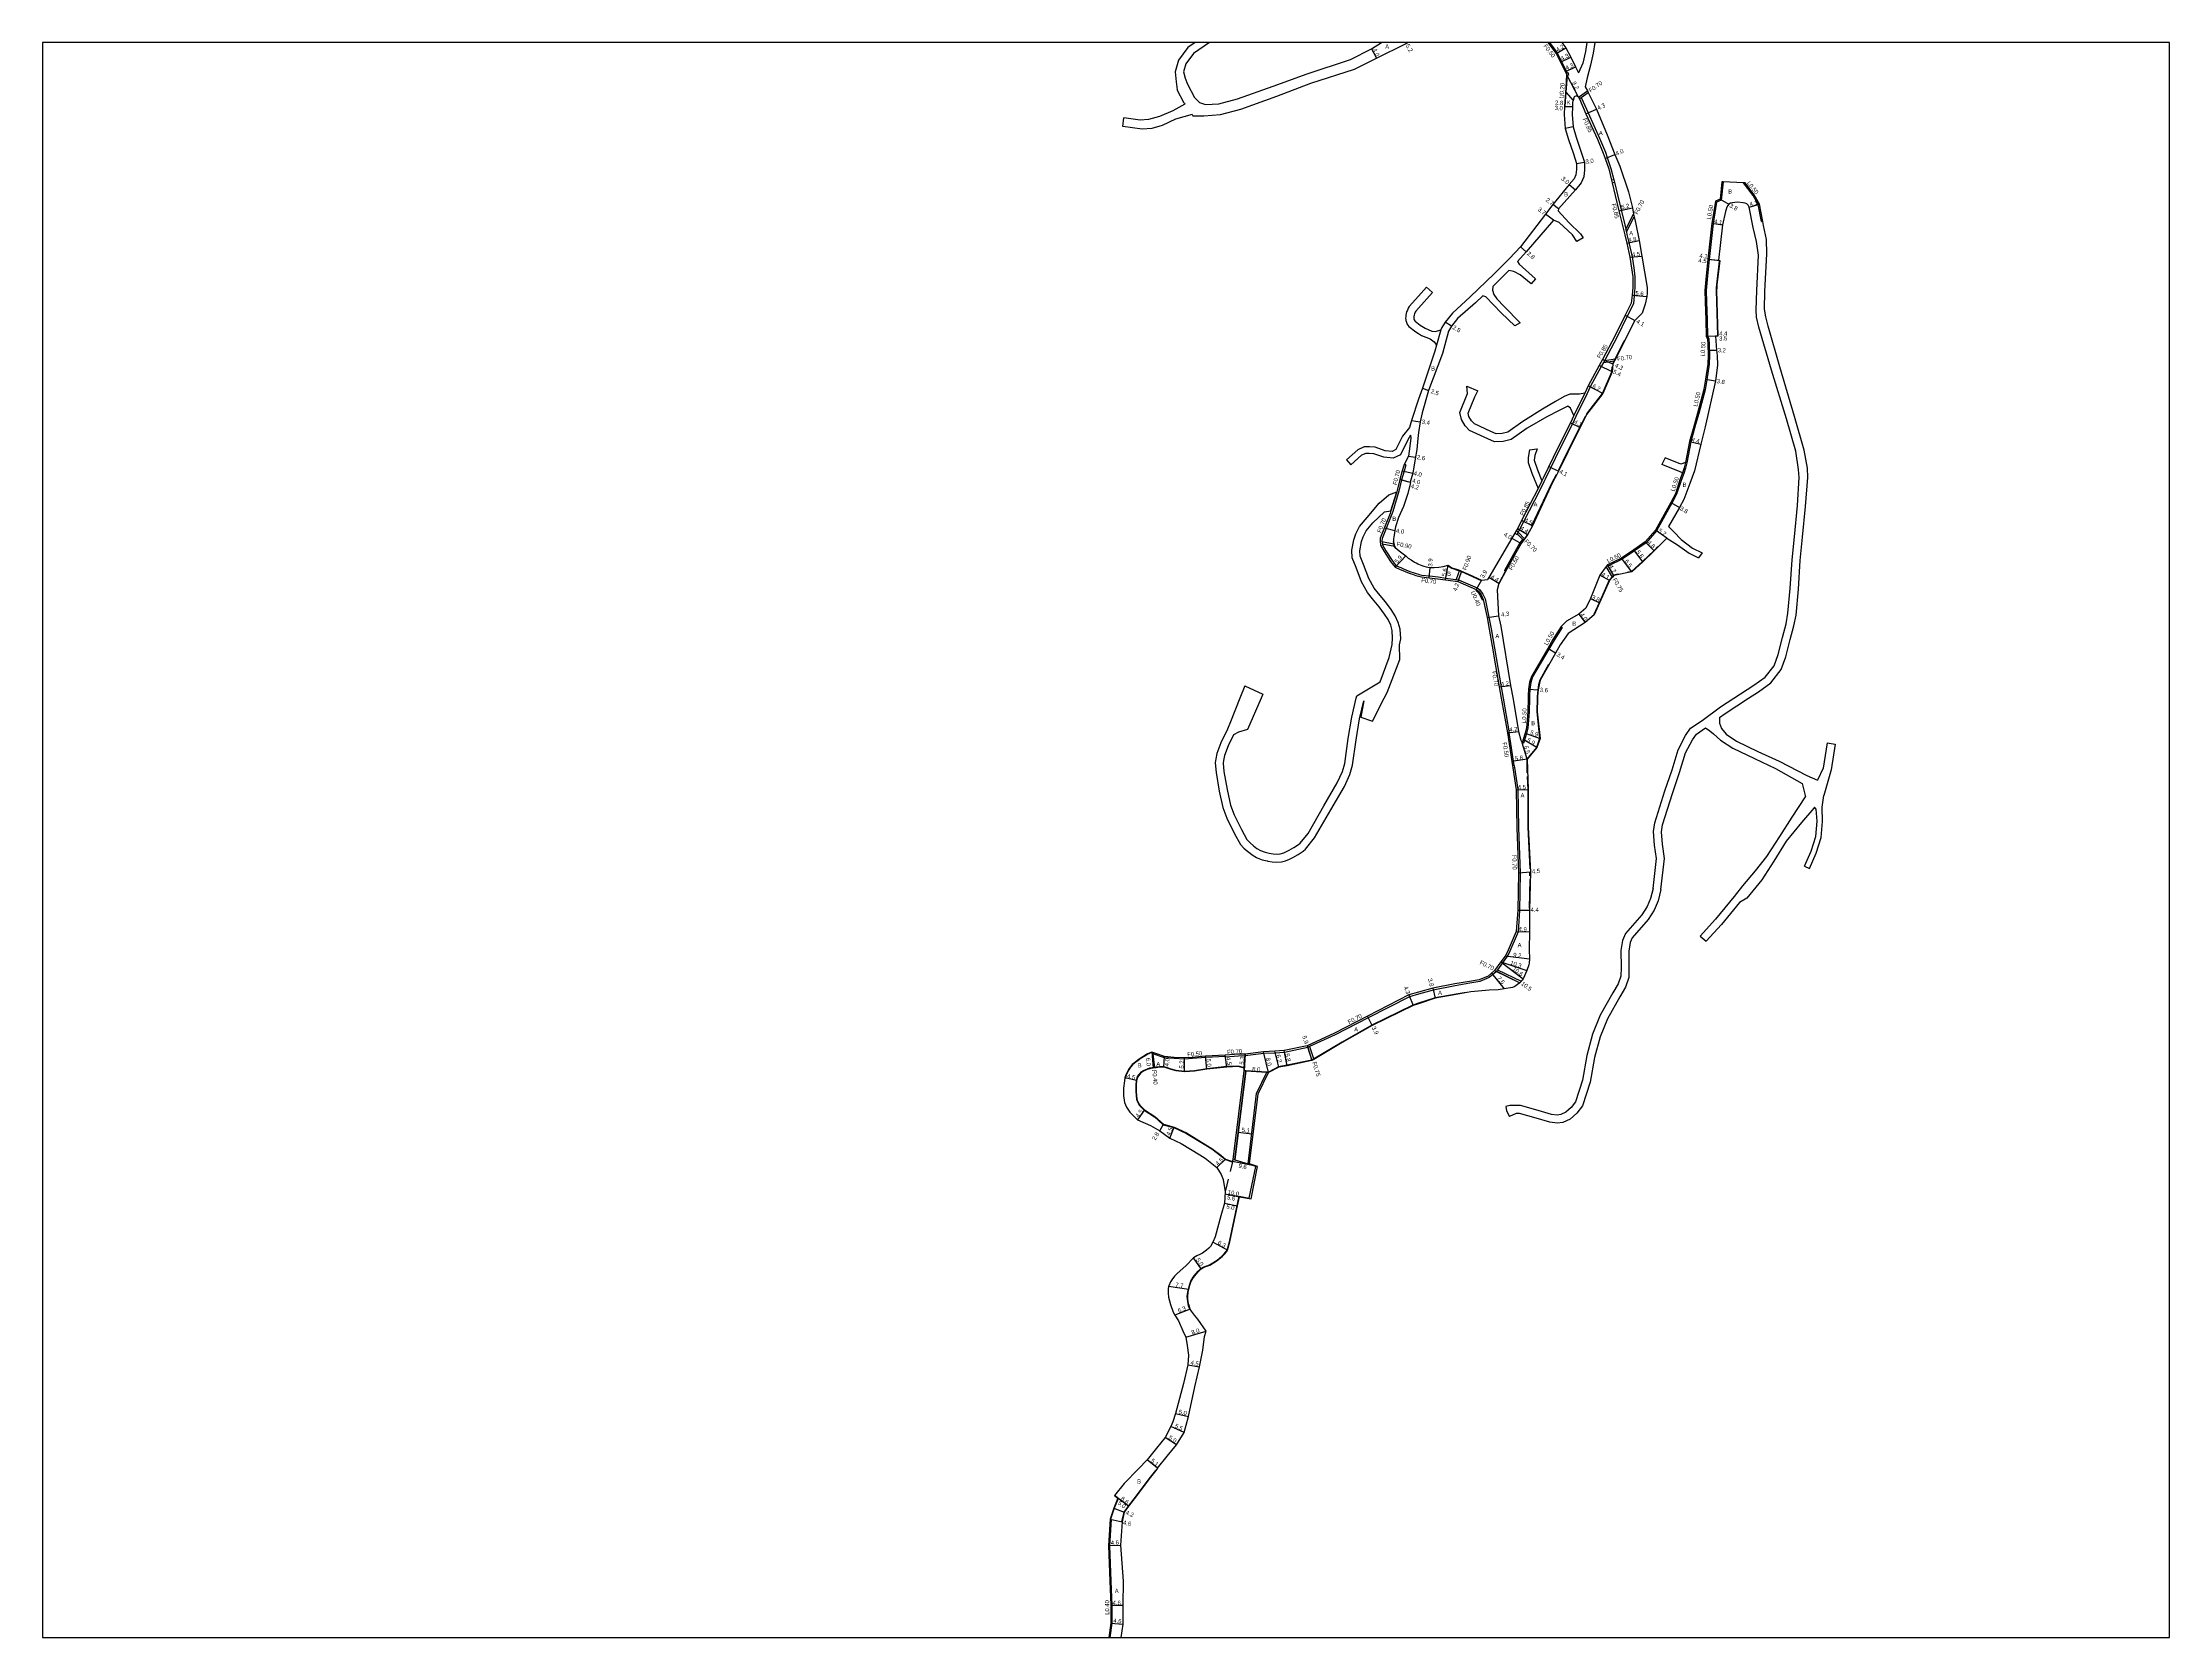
# Model space of a CAD drawing. Header units: metres. Extents: x -19200 to -16000, y -96000 to -93000.
# Drawn here: x -19200 to -18400, y -95400 to -94800 of the extents above; entities that cross this region are included whole.
import ezdxf

# ---------------------------------------------------------------- set-up
doc = ezdxf.new("R2010")
doc.units = ezdxf.units.M
doc.header["$LTSCALE"] = 2.5
for name, color, linetype in [('側溝・桝', 7, 'Continuous'), ('図郭', 7, 'Continuous'), ('幅員', 7, 'Continuous'), ('歩道・分離帯・安全施設', 7, 'Continuous'), ('舗装', 7, 'Continuous'), ('道路', 7, 'Continuous')]:
    doc.layers.add(name, color=color, linetype=linetype)
doc.styles.get("Standard").update_dxf_attribs({"font": ''})
doc.styles.get('Standard').set_extended_font_data('@MS PGothic')

msp = doc.modelspace()

# ---------------------------------------------------------------- linework, layer by layer
at = {"layer": '側溝・桝', "flags": 128}
for points in [[(-18633.14, -94800), (-18630.26, -94803.86), (-18626.49, -94811.49)], [(-18626.75, -94812.07), (-18627.1, -94817.21), (-18627.47, -94822.23), (-18627.57, -94824.06)], [(-18622.23, -94820.59), (-18618.91, -94818.21)], [(-18621.94, -94821.24), (-18621.24, -94820.74), (-18618.61, -94818.86)], [(-18621.24, -94820.74), (-18621.17, -94820.9), (-18618.69, -94826.47), (-18614.38, -94836.03), (-18612.16, -94841.3), (-18611.47, -94843.31), (-18610.08, -94847.33), (-18609.03, -94851.61)], [(-18608.8, -94852.59), (-18607.64, -94857.32), (-18604.9, -94868.59), (-18604.53, -94870.18), (-18604.3, -94871.13), (-18604.28, -94871.22), (-18604.06, -94872.17), (-18603.34, -94875.26), (-18602.08, -94880.63)], [(-18567.87, -94852.45), (-18568.57, -94859.25), (-18570.33, -94860.01), (-18571.66, -94868.02), (-18573.15, -94881.58)], [(-18554.64, -94860.95), (-18556.62, -94857.55), (-18560.26, -94852.8)], [(-18553.44, -94867.38), (-18554.64, -94860.95)], [(-18604.53, -94870.18), (-18601.58, -94864.58)], [(-18604.28, -94871.22), (-18601.34, -94865.62)], [(-18553.44, -94867.38), (-18552.95, -94867.29)], [(-18602.08, -94880.63), (-18601.45, -94884.71), (-18601.03, -94888.1), (-18601.05, -94892.19)], [(-18573.15, -94881.58), (-18573.92, -94889.14), (-18574.21, -94893.33), (-18574.15, -94897.52), (-18573.83, -94904.37), (-18573.71, -94910.46)], [(-18601.05, -94892.19), (-18601.28, -94895.11), (-18601.63, -94898.24), (-18603.97, -94902.93), (-18607.84, -94910.92), (-18612.42, -94919.49), (-18612.54, -94919.71), (-18612.92, -94920.42), (-18613.71, -94921.92), (-18617.84, -94929.55), (-18619.17, -94932.33)], [(-18573.71, -94910.46), (-18573.27, -94911.33), (-18573.08, -94913.59), (-18573, -94917.65), (-18573.19, -94921.01), (-18574.05, -94926.93)], [(-18574.05, -94926.93), (-18574.64, -94930.63)], [(-18619.94, -94931.96), (-18624.02, -94940.36)], [(-18619.17, -94932.33), (-18623.26, -94940.74)], [(-18574.64, -94930.63), (-18577.06, -94939.6)], [(-18623.26, -94940.74), (-18624.57, -94943.39), (-18629.16, -94952.64), (-18634.82, -94964.25), (-18635.3, -94965.23)], [(-18577.06, -94939.6), (-18578.21, -94943.71), (-18580.03, -94950.2), (-18581.57, -94958.09), (-18582.02, -94960.13), (-18582.72, -94962.09), (-18583.64, -94964.7)], [(-18687.24, -94958.91), (-18687.87, -94961.29), (-18688.8, -94964.57), (-18689.85, -94968.75)], [(-18687.24, -94958.91), (-18687.91, -94958.73)], [(-18582.06, -94957.99), (-18582.51, -94960), (-18583.19, -94961.92)], [(-18636.06, -94964.86), (-18637.46, -94967.72)], [(-18635.3, -94965.23), (-18636.69, -94968.09)], [(-18583.64, -94964.7), (-18585.36, -94969.92), (-18587.16, -94973.3), (-18592.89, -94983.74), (-18596.85, -94988.17), (-18601.19, -94991.24), (-18605.85, -94994.35), (-18611.02, -94996.82), (-18611.08, -94996.9)], [(-18692.81, -94976.21), (-18690.66, -94969.01)], [(-18689.85, -94968.75), (-18692.14, -94976.42)], [(-18636.69, -94968.09), (-18642.93, -94980.25), (-18644.55, -94983.4), (-18644.97, -94984.2)], [(-18692.47, -94977.44), (-18696.14, -94986.63), (-18696.23, -94987.63), (-18696.06, -94988.91), (-18694.8, -94991.21)], [(-18692.14, -94976.42), (-18692.47, -94977.44)], [(-18696.23, -94987.67), (-18691.72, -94988.53)], [(-18696.1, -94988.61), (-18691.42, -94989.51)], [(-18694.8, -94991.21), (-18692.37, -94994.86), (-18690.84, -94996.81), (-18689.08, -94997.54), (-18688.05, -94998), (-18687.22, -94998.36), (-18686.32, -94998.71), (-18685.4, -94999.06), (-18684.49, -94999.36), (-18684.45, -94999.38), (-18683.31, -94999.78), (-18682.41, -95000.04)], [(-18667.09, -94998.54), (-18668.35, -95002)], [(-18666.25, -94998.85), (-18667.45, -95002.14)], [(-18649.72, -94998.79), (-18650.1, -94998.58)], [(-18609.52, -95001.1), (-18611.83, -94997.09)], [(-18609, -95000.5), (-18611.08, -94996.9), (-18611.35, -94996.43)], [(-18682.41, -95000.04), (-18682.15, -95000.11), (-18681.21, -95000.32), (-18678.35, -95000.67), (-18675.05, -95001.01), (-18672.23, -95001.46), (-18668.5, -95001.98), (-18668.35, -95002), (-18667.5, -95002.11), (-18667.45, -95002.14), (-18660.35, -95005.11), (-18659.39, -95005.89), (-18658.26, -95007.46), (-18657.44, -95009.29)], [(-18660.72, -95005.71), (-18660.93, -95006.06)], [(-18660.93, -95006.06), (-18660.2, -95006.65), (-18659.22, -95008.01), (-18658.5, -95009.63)], [(-18658.5, -95009.63), (-18658.13, -95009.47)], [(-18657.44, -95009.29), (-18655.96, -95016.14), (-18655.18, -95020.6), (-18651.38, -95042.32), (-18650.61, -95046.69), (-18648.35, -95059.63)], [(-18628.39, -95020.02), (-18631.48, -95024.8), (-18633.41, -95028.19), (-18639.53, -95038.64), (-18640.22, -95040.75), (-18640.57, -95043.36), (-18640.69, -95045.6), (-18640.72, -95046.69)], [(-18628.75, -95019.67), (-18628.39, -95020.02)], [(-18640.72, -95046.69), (-18640.87, -95051.85), (-18641.29, -95057.93), (-18641.78, -95059.9), (-18642.64, -95062.5), (-18643, -95063.57)], [(-18648.35, -95059.63), (-18648.54, -95059.66), (-18649.04, -95059.72)], [(-18648.54, -95059.66), (-18647.89, -95063.75), (-18646.85, -95070.37), (-18646.61, -95071.96)], [(-18643.45, -95063.4), (-18643, -95063.57)], [(-18646.3, -95072.72), (-18645.04, -95081.01), (-18644.81, -95095.39), (-18644.18, -95112.29), (-18644.42, -95126.47), (-18644.98, -95134.58), (-18648.45, -95142.72), (-18649.33, -95144.1), (-18652.76, -95148.83), (-18653.18, -95149.4), (-18653.3, -95149.57), (-18655.88, -95151.77), (-18659.39, -95153.27), (-18663.21, -95153.9), (-18668.65, -95154.83), (-18676.93, -95156.46), (-18682.41, -95158)], [(-18653.18, -95149.4), (-18644.37, -95153.67)], [(-18652.76, -95148.83), (-18643.83, -95153.16)], [(-18682.41, -95158), (-18685.82, -95158.95), (-18701.36, -95166.94), (-18713.78, -95173.24), (-18723.44, -95177.73), (-18724.13, -95178.04), (-18732.84, -95179.9), (-18736.42, -95180.19), (-18740.68, -95180.35), (-18747.64, -95181.21)], [(-18782.81, -95179.84), (-18782.2, -95185.81)], [(-18782.39, -95179.98), (-18782.34, -95180.47), (-18781.8, -95185.75)], [(-18755.07, -95181.44), (-18755.11, -95181.45), (-18762.5, -95181.76), (-18767.52, -95182.26), (-18770.5, -95182.49), (-18774.39, -95182.25), (-18778.03, -95181.99), (-18782.34, -95180.47)], [(-18755.04, -95181.64), (-18755.07, -95181.44), (-18755.15, -95180.95)], [(-18747.64, -95181.21), (-18750.14, -95181.32), (-18755.04, -95181.64)], [(-18724.13, -95178.04), (-18722.56, -95183)], [(-18723.44, -95177.73), (-18721.89, -95182.61)], [(-18798.06, -95355.6), (-18798.7, -95365.47), (-18798.12, -95378.86), (-18797.82, -95387.83), (-18797.83, -95394.62), (-18798.55, -95400)], [(-18798.06, -95355.6), (-18798.46, -95355.51)]]:
    msp.add_lwpolyline(points, dxfattribs=at)
for points in [[(-18626.58, -94812.42), (-18625.86, -94812.07), (-18626.22, -94811.35), (-18626.49, -94811.49), (-18626.94, -94811.71)], [(-18609.62, -94852.79), (-18608.8, -94852.59), (-18608.65, -94852.55), (-18608.89, -94851.58), (-18609.03, -94851.61), (-18609.86, -94851.82)], [(-18646.21, -94984.6), (-18645.36, -94985.13), (-18645.29, -94985.01), (-18644.88, -94984.35), (-18644.84, -94984.28), (-18644.97, -94984.2), (-18645.69, -94983.75)], [(-18646.99, -95072.83), (-18646.3, -95072.72), (-18646.2, -95072.71), (-18646.32, -95071.92), (-18646.61, -95071.96), (-18647.11, -95072.04)]]:
    msp.add_lwpolyline(points, close=True, dxfattribs=at)
at = {"layer": '側溝・桝'}
for points in [[(-18612.87, -94920.34), (-18608.75, -94919.74)], [(-18612.47, -94919.57), (-18608.36, -94918.97)], [(-18643.36, -94986.9), (-18644.3, -94988.17), (-18650.1, -94998.58)], [(-18645.27, -94984.99), (-18643.26, -94987), (-18643.01, -94987.26)], [(-18644.9, -94984.37), (-18642.59, -94986.69)]]:
    msp.add_lwpolyline(points, dxfattribs=at)
at = {"layer": '図郭'}
msp.add_lwpolyline([(-19200, -95400), (-18400, -95400), (-18400, -94800), (-19200, -94800)], close=True, dxfattribs=at)
at = {"layer": '幅員', "flags": 128}
for points in [[(-18687.1, -94800.33), (-18687.28, -94800)], [(-18700.09, -94802.36), (-18698.3, -94805.94)], [(-18630.69, -94804.12), (-18627.06, -94802.01)], [(-18629.05, -94807.44), (-18625.22, -94805.48)], [(-18627.29, -94810.99), (-18623.44, -94809.08)], [(-18622.25, -94820.54), (-18626.58, -94812.42)], [(-18624.57, -94824.21), (-18627.57, -94824.06)], [(-18627.37, -94824.07), (-18624.57, -94824.21)], [(-18619.46, -94826.82), (-18615.53, -94825.08)], [(-18623.03, -94845.53), (-18620.07, -94845.04)], [(-18612.27, -94843.59), (-18608.57, -94842.07)], [(-18625.73, -94853.42), (-18623.45, -94855.36)], [(-18629.78, -94862.53), (-18631.94, -94860.91)], [(-18607.06, -94863.32), (-18601.99, -94862.16)], [(-18569.04, -94858.9), (-18565.72, -94860.76)], [(-18558.11, -94861.89), (-18554.17, -94860.77)], [(-18631.74, -94866.82), (-18634.7, -94864.6)], [(-18572.16, -94867.95), (-18568.12, -94868.64)], [(-18641.98, -94878.7), (-18644.07, -94876.83)], [(-18604.16, -94875.45), (-18599.46, -94874.51)], [(-18602.91, -94880.79), (-18598.44, -94880.33)], [(-18573.65, -94881.55), (-18569.17, -94881.94)], [(-18573.65, -94881.55), (-18569.56, -94881.91)], [(-18602.12, -94895.03), (-18596.55, -94895.57)], [(-18604.73, -94902.55), (-18601.15, -94904.54)], [(-18670.07, -94906.65), (-18672.49, -94905.24)], [(-18609.34, -94921.01), (-18613.27, -94919.27)], [(-18609.62, -94923.9), (-18614.46, -94921.51)], [(-18574.52, -94926.69), (-18570.77, -94927.31)], [(-18681.01, -94930.05), (-18678.64, -94930.86)], [(-18613.1, -94932.04), (-18618.61, -94929.19)], [(-18685.13, -94942.19), (-18681.77, -94942.69)], [(-18625.34, -94943.01), (-18621.66, -94944.84)], [(-18580.52, -94950.08), (-18576.25, -94951.14)], [(-18686.17, -94955.57), (-18683.61, -94956.01)], [(-18633.42, -94959.44), (-18629.74, -94961.24)], [(-18685.41, -94965.46), (-18689.47, -94964.38)], [(-18689.47, -94964.38), (-18685.61, -94965.41)], [(-18688.55, -94961.11), (-18684.65, -94962.02)], [(-18587.6, -94973.06), (-18584.28, -94974.92)], [(-18695.25, -94982.51), (-18691.41, -94983.63)], [(-18639.64, -94981.81), (-18643.68, -94979.84)], [(-18589.07, -94986.48), (-18593.3, -94983.45)], [(-18647.33, -94986.42), (-18643.89, -94988.45)], [(-18598.13, -94995.33), (-18601.48, -94990.83)], [(-18597.18, -94987.79), (-18593.77, -94991.17)], [(-18687.24, -94993.09), (-18691.28, -94997.39)], [(-18678.42, -95001.37), (-18678.05, -94997.48)], [(-18672.33, -95002.16), (-18671.28, -94996.65)], [(-18666.25, -94998.85), (-18667.69, -95002.8)], [(-18609, -95000.5), (-18611.35, -94996.43)], [(-18602.25, -94999.16), (-18606.1, -94993.92)], [(-18658.81, -95002.31), (-18660.72, -95005.71)], [(-18652.26, -95003.48), (-18656.06, -95001.25)], [(-18610.66, -95002.39), (-18614.25, -95000.42)], [(-18656.65, -95016.27), (-18652.4, -95015.64)], [(-18622.17, -95014.99), (-18619.8, -95018.21)], [(-18617.8, -95009.21), (-18614.34, -95010.79)], [(-18630.95, -95029.72), (-18633.85, -95027.94)], [(-18652.07, -95042.44), (-18647.91, -95041.83)], [(-18641.07, -95043.28), (-18637.48, -95043.52)], [(-18649.04, -95059.72), (-18644.87, -95059.19)], [(-18641.61, -95069.63), (-18643.45, -95063.4)], [(-18637.98, -95065.24), (-18643.07, -95062.25)], [(-18641.61, -95069.63), (-18647.35, -95070.45)], [(-18645.74, -95081.07), (-18641.24, -95080.95)], [(-18644.88, -95112.29), (-18640.39, -95112.02)], [(-18645.12, -95126.44), (-18640.72, -95126.45)], [(-18645.67, -95134.41), (-18640.77, -95134.55)], [(-18640.77, -95144.82), (-18649.9, -95143.7)], [(-18654.98, -95150.08), (-18650.2, -95155.99)], [(-18653.82, -95149.09), (-18644.37, -95153.67)], [(-18651.52, -95145.84), (-18643.1, -95152.28)], [(-18651.52, -95145.84), (-18641.73, -95149.04)], [(-18686.09, -95158.3), (-18684.48, -95162.29)], [(-18677.09, -95155.78), (-18676.22, -95159.48)], [(-18699.92, -95169.8), (-18701.68, -95166.32)], [(-18782.81, -95179.84), (-18782.2, -95185.81)], [(-18778.3, -95185.48), (-18778, -95181.49)], [(-18770.51, -95187.19), (-18770.49, -95181.99)], [(-18762.11, -95186.24), (-18762.53, -95181.26)], [(-18754.49, -95185.4), (-18755.15, -95180.95)], [(-18748, -95185.8), (-18747.64, -95180.51)], [(-18738.87, -95187.43), (-18740.74, -95179.65)], [(-18735.01, -95185.51), (-18736.48, -95179.49)], [(-18731.84, -95184.9), (-18732.94, -95179.2)], [(-18724.34, -95177.37), (-18722.56, -95183)], [(-18788.47, -95190.45), (-18792.86, -95189.43)], [(-18747.45, -95186.88), (-18739.47, -95187.39)], [(-18785.49, -95201.57), (-18788.09, -95205.24)], [(-18779.77, -95209.42), (-18778.41, -95206.96)], [(-18776.05, -95212.23), (-18774.37, -95208.06)], [(-18750.27, -95209.89), (-18745.2, -95210.52)], [(-18755.02, -95220.1), (-18758.33, -95223.14)], [(-18743.04, -95222.85), (-18752.45, -95220.96)], [(-18755.47, -95236.65), (-18750.56, -95237.6)], [(-18755.28, -95233.14), (-18745.46, -95235.01)], [(-18755.28, -95233.14), (-18749.78, -95234.19)], [(-18754.29, -95254.36), (-18759.82, -95251.33)], [(-18764.2, -95261.27), (-18767.07, -95257.18)], [(-18768.84, -95269.05), (-18776.46, -95267.94)], [(-18768.28, -95276.47), (-18774.15, -95278.76)], [(-18770.02, -95287.07), (-18762.37, -95284.74)], [(-18769.2, -95297.41), (-18764.77, -95298.2)], [(-18773.89, -95315.8), (-18769.02, -95316.93)], [(-18773.53, -95327.55), (-18777.7, -95324.79)], [(-18770.66, -95322.91), (-18775.66, -95320.62)], [(-18780.57, -95336.33), (-18784.56, -95333.2)], [(-18797.03, -95351.32), (-18793.13, -95352.87)], [(-18791.53, -95350.65), (-18796.76, -95346.62)], [(-18791.53, -95350.65), (-18795.49, -95347.6)], [(-18798.46, -95355.51), (-18793.96, -95356.47)], [(-18799.1, -95365.46), (-18794.51, -95365.27)], [(-18798.22, -95387.83), (-18793.62, -95387.9)], [(-18798.23, -95394.6), (-18793.65, -95395.01)]]:
    msp.add_lwpolyline(points, dxfattribs=at)
at = {"layer": '幅員'}
for points in [[(-18569.81, -94910.5), (-18574.21, -94910.58)], [(-18570.71, -94910.51), (-18574.21, -94910.58)], [(-18573.54, -94915.67), (-18570.34, -94915.78)], [(-18641.52, -94985.24), (-18645.28, -94982.96)], [(-18642.28, -95059.78), (-18636.75, -95061.82)]]:
    msp.add_lwpolyline(points, dxfattribs=at)
at = {"layer": '歩道・分離帯・安全施設', "flags": 128}
for points in [[(-18569.35, -94882.2), (-18570.36, -94891.13), (-18570.44, -94892.34), (-18570.46, -94893.23), (-18569.97, -94910.27)], [(-18609.34, -94920.69), (-18605.05, -94912.26), (-18604.9, -94911.99)], [(-18619.14, -94939.72), (-18613.24, -94931.97), (-18609.76, -94923.85), (-18609.58, -94921.98)], [(-18629.68, -94960.76), (-18626.47, -94953.96), (-18621.8, -94944.77), (-18619.59, -94940.5)], [(-18639.71, -94982.26), (-18639.77, -94981.75), (-18632.13, -94965.57), (-18630.56, -94962.52)], [(-18652.15, -95003.47), (-18649.56, -94998.82), (-18643.79, -94988.47), (-18641.43, -94985.29), (-18640.56, -94983.71)], [(-18692.01, -94987.76), (-18692, -94987.81), (-18691.91, -94988.39), (-18691.87, -94988.57), (-18691.77, -94988.97), (-18691.58, -94989.53), (-18691.34, -94990.02), (-18691.31, -94990.06)], [(-18592.39, -94989.58), (-18593.88, -94991.06), (-18598.24, -94995.22), (-18602.32, -94999.02), (-18604.01, -94999.35)], [(-18607.37, -95000.02), (-18609.08, -95000.36), (-18609.64, -95001), (-18610.78, -95002.3), (-18614.48, -95010.73), (-18616.49, -95015.2)], [(-18633.51, -95033.95), (-18636.84, -95039.83), (-18637.27, -95041.58), (-18637.63, -95043.49), (-18637.85, -95046.03), (-18637.87, -95046.69)], [(-18637.87, -95046.69), (-18638, -95051.74), (-18636.9, -95061.81), (-18638.13, -95065.17), (-18641.76, -95069.58)], [(-18641.76, -95069.58), (-18641.69, -95074.73)], [(-18641.62, -95076.12), (-18641.39, -95080.95), (-18641.31, -95095.2), (-18640.59, -95110.81)], [(-18640.6, -95114.86), (-18640.85, -95125.68)], [(-18640.56, -95113.53), (-18640.54, -95112)], [(-18664.49, -95157.32), (-18668.25, -95157.96), (-18676.25, -95159.33), (-18682.41, -95161.43)], [(-18682.41, -95161.43), (-18684.54, -95162.15), (-18699.99, -95169.67), (-18711.19, -95176.09), (-18721.97, -95182.48), (-18722.61, -95182.86), (-18731.87, -95184.75), (-18735.06, -95185.37), (-18738.93, -95187.29)], [(-18783.35, -95180.2), (-18783.7, -95180.33), (-18784.56, -95180.73), (-18785.44, -95181.26), (-18786.72, -95182.12), (-18787.92, -95182.96), (-18789.22, -95183.96), (-18790.06, -95184.6), (-18790.84, -95185.49), (-18791.43, -95186.45), (-18792.36, -95188.44), (-18792.71, -95189.47), (-18792.76, -95189.71)], [(-18747.92, -95186.85), (-18747.49, -95180.52)], [(-18747.99, -95185.65), (-18750.11, -95185.07), (-18754.5, -95185.25), (-18762.13, -95186.09), (-18766.68, -95186.83), (-18770.51, -95187.04), (-18773.62, -95186.68), (-18775.45, -95186.17), (-18777.28, -95185.57), (-18778.27, -95185.33), (-18779.85, -95185.37), (-18781.18, -95185.51), (-18782.62, -95185.72), (-18783.58, -95185.89), (-18784.54, -95186.19), (-18785.72, -95186.74), (-18786.84, -95187.38), (-18787.53, -95188.07), (-18788.22, -95188.99), (-18788.54, -95190.07), (-18788.62, -95190.43), (-18788.81, -95192.18), (-18788.79, -95193.96), (-18788.77, -95194.6), (-18788.71, -95196.1), (-18788.5, -95197.58), (-18788.41, -95197.92), (-18787.8, -95199.29), (-18787.39, -95199.9), (-18786.43, -95200.89), (-18785.59, -95201.68), (-18781.71, -95204.1), (-18778.49, -95207.09), (-18774.43, -95208.2), (-18769.72, -95210.36), (-18762.49, -95214.74), (-18760.23, -95216.15), (-18756.89, -95218.64), (-18755.09, -95220.23), (-18752.35, -95221.15)], [(-18768.42, -95276.52), (-18768.93, -95275.19), (-18769.1, -95274.51), (-18769.39, -95272.71), (-18769.42, -95271.68), (-18769.22, -95270.08), (-18768.99, -95269.01), (-18768.59, -95267.41), (-18768.05, -95265.91), (-18767.16, -95264.46), (-18766.17, -95263.18), (-18765.38, -95262.19), (-18764.48, -95261.29), (-18764.28, -95261.14), (-18763.22, -95260.6), (-18762.09, -95260.21), (-18761.06, -95259.79), (-18758.23, -95258.02), (-18756.46, -95256.53), (-18755.56, -95255.68), (-18754.74, -95254.77), (-18754.43, -95254.3), (-18753.58, -95251.19), (-18751.79, -95242.85), (-18749.97, -95234), (-18746.2, -95234.71), (-18743.68, -95222.86), (-18746.04, -95222.03)], [(-18753.2, -95224.71), (-18752.27, -95221.11)], [(-18754.88, -95231.91), (-18753.92, -95227.59)], [(-18781.41, -95337.15), (-18783.42, -95339.65), (-18788.35, -95346.29), (-18788.66, -95346.69)], [(-18795.37, -95347.69), (-18796.89, -95351.37), (-18798.31, -95355.55)], [(-18788.66, -95346.69), (-18791.65, -95350.56), (-18793.27, -95352.81), (-18794.11, -95356.44)]]:
    msp.add_lwpolyline(points, dxfattribs=at)
at = {"layer": '歩道・分離帯・安全施設'}
msp.add_lwpolyline([(-18671.31, -94996.81), (-18669.94, -94997.71), (-18667.83, -94998.43), (-18667.14, -94998.68), (-18666.3, -94998.99), (-18663.5, -95000.23), (-18658.89, -95002.44)], dxfattribs=at)
at = {"layer": '舗装', "flags": 128}
for points in [[(-18627, -94818.67), (-18624.3, -94821.78)], [(-18624.31, -94831.75), (-18627.27, -94832.31)], [(-18558.11, -94861.89), (-18554.17, -94860.77)], [(-18674.07, -94908.02), (-18675.73, -94913.88)], [(-18690.66, -94969.01), (-18692.81, -94976.21)]]:
    msp.add_lwpolyline(points, dxfattribs=at)
at = {"layer": '道路', "flags": 128}
for points in [[(-18766.41, -94800), (-18769.24, -94801.92), (-18772.76, -94806.69), (-18774, -94811.05), (-18773.62, -94814.75), (-18773.27, -94817.79)], [(-18761.06, -94800), (-18767.13, -94804.12), (-18770.02, -94808.04), (-18770.88, -94811.05), (-18770.21, -94813.44), (-18769.36, -94815.71)], [(-18700.09, -94802.36), (-18696.33, -94800)], [(-18698.3, -94805.94), (-18687.1, -94800.33), (-18686.57, -94800)], [(-18633.76, -94800), (-18630.69, -94804.12), (-18629.05, -94807.44), (-18626.94, -94811.71), (-18626.58, -94812.42)], [(-18628.55, -94800), (-18627.06, -94802.01), (-18625.22, -94805.48), (-18623.44, -94809.08), (-18622.26, -94811.35)], [(-18619.12, -94800), (-18619.7, -94803.4), (-18620.67, -94807.81), (-18622.26, -94811.35)], [(-18616.08, -94800), (-18616.75, -94803.97), (-18617.76, -94808.52), (-18619.04, -94813.28), (-18619.71, -94816.67)], [(-18767.64, -94827.13), (-18767.35, -94827.56), (-18763.18, -94827.59), (-18756.99, -94827.05), (-18749.31, -94825.04), (-18735.7, -94820.18), (-18722.99, -94815.29), (-18706.56, -94810.08), (-18698.3, -94805.94)], [(-18766.75, -94820.69), (-18764.88, -94822.53), (-18762.52, -94823.34), (-18757.61, -94823.07), (-18750.49, -94821.22), (-18737.1, -94816.43), (-18724.32, -94811.72), (-18708.07, -94806.36), (-18700.09, -94802.36)], [(-18769.36, -94815.71), (-18766.75, -94820.69)], [(-18769.36, -94815.71), (-18766.75, -94820.69)], [(-18626.58, -94812.42), (-18626.9, -94817.22), (-18627, -94818.64), (-18627.28, -94822.24), (-18627.37, -94824.07)], [(-18770.35, -94823.2), (-18774.89, -94825.66), (-18779.93, -94827.82), (-18784.02, -94828.93), (-18787.17, -94829.2), (-18793.23, -94828.36)], [(-18770.65, -94822.77), (-18773.27, -94817.79)], [(-18770.65, -94822.77), (-18773.27, -94817.79)], [(-18770.65, -94822.77), (-18770.35, -94823.2)], [(-18622.25, -94820.54), (-18623.09, -94820.04), (-18623.92, -94820.37), (-18624.3, -94821.78), (-18624.33, -94821.88), (-18624.48, -94822.42), (-18624.57, -94824.21), (-18624.72, -94827.05), (-18624.31, -94831.75), (-18623.17, -94835.62), (-18621.35, -94840.91), (-18620.07, -94845.04), (-18619.98, -94847.95), (-18620.3, -94850.51), (-18621.3, -94852.84), (-18623.45, -94855.36), (-18629.78, -94862.53), (-18629.96, -94863.36)], [(-18622.25, -94820.54), (-18622.23, -94820.59), (-18621.94, -94821.24), (-18619.46, -94826.82), (-18615.16, -94836.37), (-18612.96, -94841.61), (-18612.27, -94843.59), (-18610.9, -94847.57), (-18609.86, -94851.82), (-18609.62, -94852.79), (-18608.47, -94857.52), (-18607.06, -94863.32), (-18605.73, -94868.79), (-18605.13, -94871.32), (-18604.89, -94872.36), (-18604.16, -94875.45), (-18602.91, -94880.79)], [(-18767.64, -94827.13), (-18773.86, -94828.78), (-18778.89, -94831.16), (-18782.81, -94832.33), (-18786.35, -94832.63), (-18793.64, -94831.57)], [(-18793.64, -94831.57), (-18793.23, -94828.36)], [(-18627.57, -94824.06), (-18627.72, -94827.1), (-18627.27, -94832.31), (-18626.02, -94836.54), (-18624.2, -94841.85), (-18623.03, -94845.53), (-18622.99, -94847.79), (-18623.22, -94849.72), (-18623.88, -94851.24), (-18625.73, -94853.42), (-18631.94, -94860.91), (-18634.7, -94864.6), (-18644.07, -94876.83), (-18648.26, -94881.23), (-18653.98, -94887.04), (-18663, -94895.65), (-18669.71, -94901.76), (-18672.49, -94905.24), (-18673.63, -94907.15), (-18674.07, -94908.02)], [(-18627.57, -94824.06), (-18627.37, -94824.07)], [(-18554.17, -94860.77), (-18556.21, -94857.27), (-18559.61, -94852.83), (-18560.26, -94852.8), (-18567.87, -94852.45), (-18568.37, -94852.43), (-18569.04, -94858.9), (-18570.77, -94859.66), (-18572.16, -94867.95), (-18573.65, -94881.55)], [(-18629.96, -94863.36), (-18625.89, -94867.76), (-18621.48, -94871.93), (-18620.56, -94873.49)], [(-18539.48, -94960.66), (-18540.58, -94953.75), (-18544.04, -94941.61), (-18549.63, -94923.2), (-18554.41, -94907.11), (-18555.31, -94903.35), (-18555.43, -94900.68), (-18555.16, -94893.27), (-18554.6, -94879.95), (-18555.32, -94874.82), (-18556.6, -94869.56), (-18558.11, -94861.89)], [(-18536.2, -94960.11), (-18537.37, -94953.33), (-18540.99, -94940.66), (-18546.57, -94922.02), (-18550.93, -94906.67), (-18551.86, -94903.2), (-18552.26, -94900.35), (-18552.22, -94893.66), (-18551.47, -94879.53), (-18551.58, -94874.16), (-18552.67, -94868.77), (-18552.95, -94867.29), (-18554.17, -94860.77)], [(-18631.74, -94866.82), (-18641.98, -94878.7), (-18645.28, -94882.4)], [(-18622.93, -94874.9), (-18624.56, -94872.4), (-18629.53, -94867.7), (-18631.74, -94866.82)], [(-18620.56, -94873.49), (-18622.93, -94874.9)], [(-18648.49, -94885.73), (-18651.87, -94889.17), (-18654.56, -94891.74)], [(-18640.04, -94890.82), (-18644.16, -94887.34), (-18646.59, -94886.15), (-18648.49, -94885.73)], [(-18645.28, -94882.4), (-18644.59, -94883.37), (-18638.51, -94888.87)], [(-18602.91, -94880.79), (-18602.29, -94884.82), (-18601.88, -94888.15), (-18601.9, -94892.16)], [(-18573.65, -94881.55), (-18574.42, -94889.1), (-18574.71, -94893.32), (-18574.65, -94897.54), (-18574.33, -94904.38), (-18574.21, -94910.58)], [(-18682.41, -94895.38), (-18685.96, -94899.36), (-18686.33, -94899.98), (-18686.65, -94900.63), (-18686.92, -94901.3), (-18687.11, -94901.99), (-18687.22, -94902.57), (-18687.28, -94903.16), (-18687.29, -94903.75), (-18687.24, -94904.34), (-18687.19, -94904.6), (-18687.03, -94905.2), (-18686.79, -94905.77), (-18686.49, -94906.31), (-18686.12, -94906.8), (-18683.52, -94908.77), (-18682.41, -94909.5)], [(-18679.4, -94892.01), (-18682.41, -94895.38)], [(-18677.16, -94894.01), (-18682.41, -94899.88)], [(-18658.28, -94895.29), (-18660.99, -94897.88), (-18667.83, -94903.77), (-18670.07, -94906.65), (-18671.22, -94908.63), (-18673.44, -94916.95), (-18678.64, -94930.86), (-18681.06, -94939.35), (-18681.77, -94942.69), (-18682.41, -94946.73)], [(-18679.4, -94892.01), (-18677.16, -94894.01)], [(-18646.19, -94906.55), (-18651.37, -94901.65), (-18657.12, -94895.66), (-18658.28, -94895.29)], [(-18654.56, -94891.74), (-18654.6, -94893.1), (-18654.16, -94894.74), (-18652.98, -94896.46), (-18650.25, -94899.29), (-18644.23, -94905.41)], [(-18638.51, -94888.87), (-18640.04, -94890.82)], [(-18601.9, -94892.16), (-18602.12, -94895.03), (-18602.46, -94897.99), (-18604.73, -94902.55), (-18608.59, -94910.52), (-18613.27, -94919.27), (-18614.46, -94921.51), (-18618.61, -94929.19), (-18619.94, -94931.96)], [(-18682.41, -94899.88), (-18683.41, -94901), (-18683.69, -94901.49), (-18683.93, -94902.02), (-18684.11, -94902.57), (-18684.13, -94902.66), (-18684.2, -94903.07), (-18684.22, -94903.49), (-18684.18, -94903.9), (-18684.17, -94903.96), (-18684.05, -94904.33), (-18683.87, -94904.68), (-18683.74, -94904.84), (-18682.41, -94905.85)], [(-18682.41, -94905.85), (-18681.79, -94906.31), (-18679.98, -94907.51), (-18677.42, -94908.56), (-18676.05, -94908.67), (-18674.07, -94908.02)], [(-18682.41, -94909.5), (-18681.39, -94910.18), (-18678.13, -94911.51), (-18676.62, -94912.57), (-18675.73, -94913.88)], [(-18644.23, -94905.41), (-18646.19, -94906.55)], [(-18574.21, -94910.58), (-18573.76, -94911.47), (-18573.58, -94913.61), (-18573.5, -94917.64), (-18573.69, -94920.96), (-18574.52, -94926.69)], [(-18675.73, -94913.88), (-18676.32, -94916.09), (-18681.01, -94930.05), (-18682.41, -94934.18)], [(-18574.52, -94926.69), (-18575.13, -94930.52)], [(-18682.41, -94934.18), (-18685.13, -94942.19), (-18685.83, -94944.88)], [(-18624.02, -94940.36), (-18625.23, -94937.6), (-18626.28, -94936.77), (-18629.33, -94938.31), (-18634.2, -94940.87), (-18641.55, -94945.06), (-18647.63, -94949.36), (-18650.62, -94950.1), (-18653.83, -94950.17), (-18656.42, -94949.12), (-18663.22, -94945.89), (-18664.89, -94944.19), (-18666.31, -94941.85), (-18666.93, -94939.13), (-18663.97, -94932.07), (-18664.34, -94929.3)], [(-18664.34, -94929.3), (-18660.13, -94930.99)], [(-18619.94, -94931.96), (-18621.94, -94932.26), (-18625.58, -94932.26), (-18627.62, -94933.13), (-18630.94, -94935.05), (-18635.83, -94937.96), (-18643.22, -94942.56), (-18648.9, -94946.59), (-18651.02, -94947.11), (-18653.28, -94947.16), (-18655.22, -94946.37), (-18661.45, -94943.41), (-18662.5, -94942.33), (-18663.5, -94940.71), (-18663.79, -94939.4), (-18661.23, -94933.29), (-18660.13, -94930.99)], [(-18575.13, -94930.52), (-18577.55, -94939.48)], [(-18624.02, -94940.36), (-18625.34, -94943.01), (-18629.92, -94952.26), (-18635.59, -94963.88), (-18636.06, -94964.86)], [(-18577.55, -94939.48), (-18578.7, -94943.58), (-18580.52, -94950.08), (-18582.06, -94957.99)], [(-18685.83, -94944.88), (-18688.44, -94948.07), (-18690.99, -94953.15), (-18692.42, -94953.8), (-18694.96, -94953.58), (-18698.76, -94952.21), (-18700.9, -94952.05), (-18702.88, -94952.09), (-18705.33, -94953.17), (-18709.58, -94957.03)], [(-18685.46, -94947.74), (-18686.52, -94949.52), (-18689.19, -94955.08), (-18691.99, -94956.35), (-18695.51, -94956.04), (-18699.29, -94954.68), (-18700.97, -94954.55), (-18702.33, -94954.58), (-18703.95, -94955.29), (-18707.9, -94958.88)], [(-18685.46, -94947.74), (-18685.35, -94948.65), (-18685.76, -94951.81), (-18686.17, -94955.57), (-18687.91, -94958.73), (-18688.55, -94961.11), (-18689.47, -94964.38), (-18690.53, -94968.58)], [(-18682.41, -94946.73), (-18682.77, -94948.99), (-18683.11, -94953.08), (-18683.71, -94956.64), (-18684.65, -94962.02), (-18685.61, -94965.41), (-18685.41, -94965.46), (-18686.47, -94969.64)], [(-18709.58, -94957.03), (-18707.9, -94958.88)], [(-18640.74, -94953.18), (-18641.22, -94956.15), (-18641.16, -94957.99), (-18639.86, -94962.04), (-18637.46, -94967.72)], [(-18640.74, -94953.18), (-18637.87, -94952.82)], [(-18637.87, -94952.82), (-18638.73, -94955.31), (-18638.94, -94957.1), (-18637.74, -94960.74), (-18636.06, -94964.86)], [(-18589.74, -94956.29), (-18590.88, -94958.78)], [(-18583.19, -94961.92), (-18584.89, -94961.14), (-18590.88, -94958.78)], [(-18582.06, -94957.99), (-18583.76, -94958.65), (-18589.74, -94956.29)], [(-18637.46, -94967.72), (-18643.68, -94979.84), (-18645.28, -94982.96), (-18645.69, -94983.75), (-18646.21, -94984.6), (-18647.33, -94986.42), (-18656.06, -95001.25), (-18656.49, -95002)], [(-18584.11, -94964.53), (-18585.82, -94969.72), (-18587.6, -94973.06), (-18593.3, -94983.45), (-18597.18, -94987.79), (-18601.48, -94990.83), (-18606.1, -94993.92), (-18611.35, -94996.43), (-18611.83, -94997.09), (-18614.25, -95000.42), (-18617.8, -95009.21), (-18619.58, -95012.78), (-18622.17, -95014.99)], [(-18580.34, -94965.87), (-18582.63, -94971.87), (-18584.28, -94974.92), (-18588.46, -94982.01), (-18586.44, -94984.03)], [(-18583.19, -94961.92), (-18584.11, -94964.53)], [(-18563.87, -95046.69), (-18556.33, -95041.78), (-18552.09, -95038.72), (-18548.72, -95034.43), (-18547.16, -95030.19), (-18545.61, -95023.82), (-18544.19, -95018.63), (-18543.49, -95014.64), (-18542.65, -95005.36), (-18541.9, -94994.66), (-18541.04, -94985.95), (-18539.88, -94974.22), (-18539.34, -94963.62), (-18539.48, -94960.66)], [(-18558.37, -95046.69), (-18554.63, -95044.26), (-18549.99, -95040.91), (-18546.07, -95035.91), (-18544.28, -95031.06), (-18542.71, -95024.57), (-18541.28, -95019.37), (-18540.35, -95015.37), (-18539.48, -95005.67), (-18538.9, -94994.89), (-18538.04, -94986.12), (-18536.89, -94974.49), (-18536.02, -94963.64), (-18536.2, -94960.11)], [(-18696.87, -95040.47), (-18693.48, -95031.32), (-18692.41, -95026.5), (-18692.18, -95024.11), (-18692.35, -95021.17), (-18692.9, -95019.24), (-18693.93, -95017.1), (-18695.2, -95014.99), (-18697.27, -95012.25), (-18699.79, -95009.23), (-18701.69, -95006.92), (-18703.84, -95002.93), (-18705.96, -94997.49), (-18707.43, -94993.8), (-18707.53, -94991.03), (-18706.79, -94987.02), (-18706.08, -94984.8), (-18704.59, -94982.01), (-18701.8, -94978.66), (-18697.28, -94973.28), (-18693.6, -94970.19), (-18690.66, -94969.01)], [(-18686.47, -94969.64), (-18688.07, -94974.52), (-18689.99, -94978.73), (-18691.07, -94982.15), (-18691.41, -94983.63), (-18691.66, -94985.28), (-18691.75, -94985.96), (-18691.84, -94986.7), (-18691.88, -94987.18), (-18691.87, -94987.66), (-18691.86, -94987.79), (-18691.77, -94988.36), (-18691.72, -94988.53), (-18691.63, -94988.93), (-18691.44, -94989.47), (-18691.42, -94989.51), (-18691.22, -94989.93), (-18689.78, -94991.2), (-18687.24, -94993.09), (-18686.37, -94993.96), (-18685.28, -94994.66), (-18683.97, -94995.45), (-18683.39, -94995.73), (-18682.68, -94996.06), (-18682.41, -94996.2)], [(-18690.53, -94968.58), (-18690.66, -94969.01)], [(-18695.36, -95046.69), (-18694.24, -95044.49), (-18689.53, -95032.15), (-18689.59, -95026.59), (-18689.16, -95024.3), (-18689.37, -95020.66), (-18690.08, -95018.17), (-18691.29, -95015.67), (-18692.71, -95013.31), (-18694.92, -95010.38), (-18697.48, -95007.31), (-18699.19, -95005.24), (-18701.11, -95001.67), (-18703.17, -94996.39), (-18704.45, -94993.18), (-18704.52, -94991.25), (-18703.87, -94987.76), (-18703.3, -94985.97), (-18702.09, -94983.69), (-18699.59, -94980.7), (-18695.31, -94976.49), (-18692.81, -94976.21)], [(-18693.13, -94977.21), (-18696.82, -94986.46), (-18696.94, -94987.64), (-18696.74, -94989.13), (-18695.43, -94991.53)], [(-18692.81, -94976.21), (-18693.13, -94977.21)], [(-18695.43, -94991.53), (-18692.94, -94995.29), (-18691.28, -94997.39), (-18689.36, -94998.18), (-18688.33, -94998.64), (-18687.49, -94999.01), (-18686.57, -94999.36), (-18685.63, -94999.72), (-18684.73, -95000.02), (-18684.7, -95000.04), (-18683.52, -95000.45), (-18682.41, -95000.76)], [(-18589.07, -94986.48), (-18593.77, -94991.17), (-18598.13, -94995.33), (-18602.25, -94999.16), (-18609, -95000.5), (-18609.52, -95001.1), (-18610.66, -95002.39), (-18614.34, -95010.79), (-18616.37, -95015.29), (-18619.8, -95018.21), (-18626.21, -95022.28), (-18629.13, -95026.56), (-18630.95, -95029.72), (-18636.7, -95039.89), (-18637.13, -95041.62), (-18637.48, -95043.52), (-18637.7, -95046.04), (-18637.72, -95046.69)], [(-18589.07, -94986.48), (-18585.02, -94988.91), (-18580.69, -94992.06), (-18577.13, -94993.85)], [(-18586.44, -94984.03), (-18583.72, -94987.01), (-18579.38, -94990.16), (-18575.82, -94991.95)], [(-18575.82, -94991.95), (-18577.13, -94993.85)], [(-18682.41, -94996.2), (-18681.84, -94996.5), (-18681.16, -94996.78), (-18680.43, -94996.98), (-18679.58, -94997.18), (-18678.9, -94997.32), (-18678.05, -94997.48), (-18676.56, -94997.51), (-18674.77, -94997.36), (-18673.19, -94997.06), (-18671.28, -94996.65), (-18669.87, -94997.57), (-18667.78, -94998.29), (-18667.09, -94998.54), (-18666.25, -94998.85), (-18663.44, -95000.09), (-18658.81, -95002.31), (-18656.49, -95002)], [(-18682.41, -95000.76), (-18682.32, -95000.79), (-18681.33, -95001.01), (-18678.42, -95001.37), (-18675.14, -95001.71), (-18672.33, -95002.16), (-18668.6, -95002.67), (-18667.69, -95002.8), (-18660.72, -95005.71), (-18659.91, -95006.38), (-18658.87, -95007.81), (-18658.13, -95009.47)], [(-18658.13, -95009.47), (-18656.65, -95016.27), (-18655.87, -95020.72), (-18654.38, -95029.24)], [(-18622.17, -95014.99), (-18626.82, -95017.66), (-18628.75, -95019.67)], [(-18628.75, -95019.67), (-18631.9, -95024.54), (-18633.85, -95027.94), (-18639.99, -95038.45), (-18640.7, -95040.59), (-18641.07, -95043.28), (-18641.19, -95045.58), (-18641.22, -95046.69)], [(-18653.97, -95031.56), (-18652.07, -95042.44), (-18651.32, -95046.69), (-18649.04, -95059.72), (-18648.39, -95063.83), (-18647.35, -95070.45), (-18647.11, -95072.04), (-18646.99, -95072.83), (-18645.74, -95081.07), (-18645.51, -95095.4), (-18644.88, -95112.29), (-18645.12, -95126.44), (-18645.67, -95134.41), (-18649.06, -95142.38), (-18649.9, -95143.7), (-18651.52, -95145.84), (-18653.82, -95149.09), (-18656.26, -95151.17), (-18659.58, -95152.59), (-18663.33, -95153.21), (-18668.77, -95154.14), (-18677.09, -95155.78), (-18682.41, -95157.27)], [(-18654.38, -95029.24), (-18653.97, -95031.56)], [(-18749.67, -95046.69), (-18753.23, -95055.52), (-18754.32, -95058.29), (-18756.8, -95063.43), (-18758.3, -95067.46), (-18758.75, -95069.44), (-18758.92, -95070.97), (-18758.59, -95074.62), (-18757.43, -95081.59), (-18756.09, -95087.73), (-18754.54, -95091.79), (-18751.74, -95097.47), (-18749.42, -95101.66), (-18748.13, -95103.05), (-18746.68, -95104.29), (-18746.42, -95104.49), (-18744.98, -95105.62), (-18743.44, -95106.6), (-18743.13, -95106.76), (-18741.28, -95107.44), (-18739.35, -95107.88), (-18739.15, -95107.91), (-18737.44, -95108.2), (-18735.71, -95108.36), (-18734.01, -95108.27), (-18732.47, -95107.85), (-18731, -95107.2), (-18729.75, -95106.55), (-18727.77, -95105.47), (-18725.88, -95104.23), (-18724.9, -95103.43), (-18721.52, -95099.23), (-18715.49, -95088.63), (-18710.35, -95079.88), (-18708.26, -95075.32), (-18707.29, -95071.84), (-18705.9, -95062.26), (-18704.63, -95054.4), (-18703.02, -95047.65), (-18704.13, -95053.84)], [(-18741.65, -95046.69), (-18746.77, -95058.48), (-18750.19, -95059.48), (-18752.04, -95060.47), (-18754.04, -95064.61), (-18755.4, -95068.25), (-18755.79, -95070.04), (-18755.9, -95071.1), (-18755.62, -95074.24), (-18754.48, -95081.02), (-18753.21, -95086.87), (-18751.79, -95090.59), (-18749.08, -95096.08), (-18747.02, -95099.79), (-18745.83, -95101.05), (-18744.53, -95102.15), (-18743.22, -95103.17), (-18741.83, -95104.01), (-18740.16, -95104.61), (-18738.62, -95104.94), (-18737.09, -95105.19), (-18735.54, -95105.31), (-18734.49, -95105.23), (-18733.13, -95104.84), (-18731.84, -95104.24), (-18731.14, -95103.88), (-18729.29, -95102.87), (-18727.56, -95101.69), (-18726.93, -95101.17), (-18724.01, -95097.53), (-18718.08, -95087.12), (-18713.01, -95078.49), (-18711.09, -95074.29), (-18710.23, -95071.22), (-18708.87, -95061.8), (-18707.58, -95053.81), (-18705.87, -95046.69)], [(-18747.76, -95041.97), (-18749.67, -95046.69)], [(-18747.76, -95041.97), (-18740.98, -95045.14)], [(-18740.98, -95045.14), (-18741.65, -95046.69)], [(-18705.87, -95046.69), (-18705.64, -95045.75), (-18696.87, -95040.47)], [(-18699.74, -95055.33), (-18695.36, -95046.69)], [(-18641.22, -95046.69), (-18641.37, -95051.82), (-18641.79, -95057.9), (-18642.28, -95059.78), (-18643.07, -95062.25), (-18643.45, -95063.4)], [(-18594.23, -95118.22), (-18592.91, -95106.98), (-18593.65, -95101.92), (-18594.03, -95096.79), (-18593.6, -95093.58), (-18589.79, -95081.53), (-18587.08, -95073.63), (-18584.8, -95066.07), (-18582.01, -95060.72), (-18580.09, -95057.98), (-18575.76, -95054.99), (-18568.81, -95049.91), (-18563.87, -95046.69)], [(-18569.28, -95053.97), (-18567.1, -95052.38), (-18558.37, -95046.69)], [(-18704.13, -95053.84), (-18699.74, -95055.33)], [(-18569.28, -95053.97), (-18569.21, -95056.09), (-18568.43, -95058.09), (-18566.79, -95060.23), (-18562.8, -95062.8), (-18554.83, -95066.66), (-18546.85, -95070.38), (-18536.38, -95075.74), (-18532.43, -95077.5)], [(-18591.25, -95118.57), (-18589.89, -95106.94), (-18590.67, -95101.59), (-18591.02, -95096.88), (-18590.66, -95094.24), (-18586.94, -95082.47), (-18584.23, -95074.55), (-18582.01, -95067.21), (-18579.44, -95062.28), (-18577.94, -95060.15), (-18574.55, -95057.8)], [(-18574.55, -95057.8), (-18572.86, -95058.91), (-18571.56, -95060.04), (-18568.86, -95062.46), (-18564.28, -95065.42), (-18556.11, -95069.37), (-18548.17, -95073.08), (-18538.09, -95078.74), (-18536.95, -95083.78)], [(-18528.76, -95063.43), (-18530.24, -95072.95), (-18532.39, -95077.44), (-18532.43, -95077.5)], [(-18525.79, -95063.89), (-18527.3, -95073.59), (-18530.04, -95083.2)], [(-18528.76, -95063.43), (-18525.79, -95063.89)], [(-18641.61, -95069.63), (-18641.24, -95080.95), (-18641.16, -95095.2), (-18640.39, -95112.02), (-18640.72, -95126.45), (-18640.77, -95134.55), (-18640.85, -95141.08), (-18640.77, -95144.82), (-18640.83, -95146.21), (-18640.95, -95146.93), (-18641.73, -95149.04), (-18643.1, -95152.28), (-18643.41, -95152.67), (-18643.83, -95153.16), (-18643.88, -95153.21), (-18644.37, -95153.67), (-18645.22, -95154.38), (-18646.25, -95155.07), (-18647.08, -95155.53), (-18650.2, -95155.99), (-18652.55, -95156.31), (-18655.9, -95156.55), (-18662.81, -95157.18), (-18668.23, -95158.11), (-18676.22, -95159.48), (-18682.41, -95161.58)], [(-18536.95, -95083.78), (-18536.97, -95083.8), (-18542.02, -95091.46), (-18546.67, -95098.74), (-18551.6, -95106.26), (-18555.88, -95111.55), (-18560.63, -95117.25), (-18563.68, -95121.2), (-18570.81, -95129.82), (-18576.48, -95136.12)], [(-18533.51, -95087.64), (-18533.8, -95088), (-18538.44, -95093.42), (-18544.21, -95100.48), (-18548.78, -95107.97), (-18553.28, -95114.95), (-18558.98, -95121.87), (-18561.69, -95123.51), (-18568.54, -95131.78), (-18574.25, -95138.12)], [(-18537.24, -95109.86), (-18534.78, -95104.26), (-18533.02, -95098.64), (-18532.47, -95092.97), (-18532.88, -95088.44), (-18533.51, -95087.64)], [(-18535.41, -95110.66), (-18532.91, -95104.96), (-18531.05, -95099.04), (-18530.47, -95093.04), (-18530.61, -95087.62), (-18530.04, -95083.2)], [(-18537.24, -95109.86), (-18535.41, -95110.66)], [(-18594.23, -95118.22), (-18595.21, -95121.98), (-18596.46, -95125.02), (-18598.47, -95128.1), (-18604.66, -95135.17), (-18605.71, -95137.8), (-18606.35, -95141.53), (-18606.29, -95147.96), (-18606.3, -95151.21), (-18607.36, -95154.05), (-18609.32, -95157.55), (-18614.12, -95165.91), (-18616.98, -95173.1), (-18619.15, -95181.12), (-18620.74, -95190.32), (-18623.44, -95198.55), (-18625.05, -95200.68), (-18627.07, -95202.42), (-18628.98, -95203.32), (-18630.33, -95203.49), (-18632.4, -95203.22), (-18637.43, -95201.7), (-18644.12, -95199.94), (-18646.24, -95199.94), (-18648.12, -95199.88), (-18649.66, -95200.29), (-18649.36, -95201.84), (-18648.24, -95203.98)], [(-18591.25, -95118.57), (-18592.36, -95122.92), (-18593.79, -95126.42), (-18596.07, -95129.91), (-18602.06, -95136.76), (-18602.81, -95138.62), (-18603.35, -95141.77), (-18603.29, -95147.95), (-18603.3, -95151.76), (-18604.63, -95155.31), (-18606.7, -95159.02), (-18611.41, -95167.22), (-18614.13, -95174.04), (-18616.21, -95181.77), (-18617.83, -95191.05), (-18620.74, -95199.96), (-18622.85, -95202.74), (-18625.42, -95204.96), (-18628.12, -95206.24), (-18630.33, -95206.52), (-18633.04, -95206.16), (-18638.24, -95204.59), (-18644.51, -95202.94), (-18645.72, -95202.94)], [(-18576.48, -95136.12), (-18574.25, -95138.12)], [(-18682.41, -95157.27), (-18686.09, -95158.3), (-18701.68, -95166.32), (-18714.08, -95172.61), (-18724.34, -95177.37), (-18732.94, -95179.2), (-18736.48, -95179.49), (-18740.74, -95179.65), (-18747.64, -95180.51)], [(-18682.41, -95161.58), (-18684.48, -95162.29), (-18699.92, -95169.8), (-18711.11, -95176.22), (-18721.89, -95182.61), (-18722.56, -95183), (-18731.84, -95184.9), (-18735.01, -95185.51), (-18738.87, -95187.43), (-18739.51, -95187.39)], [(-18747.64, -95180.51), (-18750.17, -95180.62), (-18755.15, -95180.95), (-18762.53, -95181.26), (-18767.57, -95181.76), (-18770.49, -95181.99), (-18774.35, -95181.76), (-18778, -95181.49), (-18780.94, -95180.47), (-18782.39, -95179.98), (-18782.81, -95179.84), (-18783.76, -95180.19), (-18784.63, -95180.59), (-18785.52, -95181.14), (-18786.81, -95182), (-18788.01, -95182.84), (-18789.31, -95183.84), (-18790.16, -95184.49), (-18790.96, -95185.41), (-18791.56, -95186.38), (-18792.5, -95188.38), (-18792.86, -95189.43), (-18793.1, -95190.65), (-18793.37, -95193.31), (-18793.4, -95194.68), (-18793.37, -95196.3), (-18793.21, -95197.9), (-18792.99, -95198.8), (-18792.28, -95200.45), (-18791.31, -95201.98), (-18790.98, -95202.42), (-18788.09, -95205.24), (-18783.27, -95207.44), (-18779.77, -95209.42), (-18776.05, -95212.23), (-18771.77, -95214.21), (-18764.76, -95218.45), (-18762.68, -95219.74), (-18758.33, -95223.14), (-18756.69, -95225.83), (-18755.99, -95227.68), (-18755.24, -95232.39)], [(-18747.45, -95186.88), (-18748.05, -95186.84), (-18748, -95185.8), (-18750.12, -95185.22), (-18754.49, -95185.4), (-18762.11, -95186.24), (-18766.67, -95186.98), (-18770.51, -95187.19), (-18773.65, -95186.83), (-18775.49, -95186.31), (-18777.32, -95185.72), (-18778.3, -95185.48), (-18779.86, -95185.52), (-18781.17, -95185.66), (-18781.8, -95185.75), (-18782.2, -95185.81), (-18782.59, -95185.87), (-18783.54, -95186.03), (-18784.48, -95186.33), (-18785.64, -95186.87), (-18786.74, -95187.49), (-18787.41, -95188.16), (-18788.08, -95189.05), (-18788.4, -95190.11), (-18788.47, -95190.45), (-18788.66, -95192.19), (-18788.64, -95193.95), (-18788.62, -95194.59), (-18788.56, -95196.08), (-18788.35, -95197.55), (-18788.27, -95197.87), (-18787.67, -95199.21), (-18787.27, -95199.8), (-18786.33, -95200.78), (-18785.49, -95201.57), (-18781.62, -95203.98), (-18778.41, -95206.96), (-18774.37, -95208.06), (-18769.66, -95210.22), (-18762.41, -95214.62), (-18760.14, -95216.02), (-18756.8, -95218.53), (-18755.02, -95220.1), (-18752.45, -95220.96), (-18752.13, -95220.19), (-18751.53, -95220.26)], [(-18752.13, -95220.19), (-18748.05, -95186.84)], [(-18747.45, -95186.88), (-18751.53, -95220.26)], [(-18751.53, -95220.26), (-18747.45, -95186.88)], [(-18747.45, -95186.88), (-18748.05, -95186.84)], [(-18746.58, -95221.8), (-18743.35, -95195.37), (-18739.51, -95187.39)], [(-18746.58, -95221.8), (-18743.35, -95195.37), (-18739.51, -95187.39)], [(-18745.99, -95221.87), (-18742.77, -95195.54), (-18738.87, -95187.43)], [(-18739.51, -95187.39), (-18738.87, -95187.43)], [(-18645.72, -95202.94), (-18648.24, -95203.98)], [(-18752.13, -95220.19), (-18751.53, -95220.26)], [(-18746.58, -95221.8), (-18745.99, -95221.87)], [(-18755.24, -95232.39), (-18755.47, -95236.65), (-18756.78, -95241.4), (-18758.97, -95249.28), (-18759.82, -95251.33), (-18760.67, -95252.94), (-18761.29, -95253.56), (-18762.2, -95254.28), (-18763.76, -95255.37), (-18764.49, -95255.77), (-18765.82, -95256.42), (-18767.07, -95257.18), (-18769.97, -95260.14), (-18773.26, -95263.11), (-18774.24, -95264.11), (-18775.27, -95265.41), (-18775.73, -95266.18), (-18776.38, -95267.67), (-18776.46, -95267.94), (-18776.64, -95268.89), (-18776.66, -95270.41), (-18776.66, -95270.48), (-18776.49, -95271.92), (-18775.72, -95274.79), (-18774.7, -95277.58), (-18774.15, -95278.76), (-18772.73, -95280.85)], [(-18772.73, -95280.85), (-18771.05, -95284.63), (-18770.02, -95287.07), (-18769.46, -95290.2), (-18769.03, -95293.77)], [(-18769.03, -95293.77), (-18769.2, -95297.41), (-18770.85, -95304.52), (-18773.89, -95315.8), (-18774.86, -95318.87), (-18775.66, -95320.62), (-18777.7, -95324.79), (-18781, -95328.77), (-18784.56, -95333.2), (-18787.83, -95336.56), (-18793.13, -95342.11), (-18796.76, -95346.62), (-18796.67, -95346.69)], [(-18780.57, -95336.33), (-18781.24, -95337.18), (-18783.31, -95339.74), (-18788.23, -95346.38), (-18788.47, -95346.69)], [(-18796.67, -95346.69), (-18795.49, -95347.6), (-18797.03, -95351.32), (-18798.46, -95355.51), (-18799.1, -95365.46), (-18798.52, -95378.88), (-18798.22, -95387.83), (-18798.23, -95394.6), (-18798.95, -95400)], [(-18788.47, -95346.69), (-18791.53, -95350.65), (-18793.13, -95352.87), (-18793.96, -95356.47), (-18794.51, -95365.27), (-18793.52, -95378.78), (-18793.62, -95387.9), (-18793.65, -95395.01), (-18794.4, -95400)]]:
    msp.add_lwpolyline(points, dxfattribs=at)
at = {"layer": '道路'}
for points in [[(-18619.71, -94816.67), (-18618.94, -94818.15), (-18618.65, -94818.8), (-18615.53, -94825.08), (-18611.52, -94834.7), (-18608.57, -94842.07), (-18606.77, -94846.5), (-18603.5, -94856.21), (-18601.99, -94862.16), (-18601.58, -94864.58), (-18601.34, -94865.62), (-18600.87, -94867.68), (-18599.46, -94874.51), (-18598.44, -94880.33), (-18596.45, -94892.12), (-18596.45, -94894.33), (-18596.55, -94895.57), (-18597.25, -94898.44), (-18598.31, -94901.85), (-18601.15, -94904.54), (-18604.94, -94912.26), (-18608.28, -94918.81), (-18608.75, -94919.74), (-18609.34, -94921.01), (-18609.62, -94923.9), (-18613.1, -94932.04), (-18619.22, -94939.96), (-18621.66, -94944.84), (-18626.24, -94954.07), (-18629.74, -94961.24), (-18630.45, -94962.5), (-18632.02, -94965.56), (-18639.64, -94981.81)], [(-18558.11, -94861.89), (-18558.47, -94861.2), (-18558.94, -94860.7), (-18559.61, -94860.43), (-18560.34, -94860.3), (-18560.49, -94860.28), (-18562.3, -94860.11), (-18563.51, -94860.17), (-18564.32, -94860.25), (-18565.11, -94860.42), (-18565.72, -94860.76), (-18566.24, -94861.4), (-18566.27, -94861.44), (-18566.62, -94862.27), (-18566.89, -94863.16), (-18567.01, -94863.53), (-18568.12, -94868.64), (-18569.56, -94881.91), (-18569.17, -94881.94), (-18570.21, -94891.17), (-18570.29, -94892.16)], [(-18570.29, -94892.16), (-18570.31, -94893.33), (-18569.81, -94910.5), (-18570.71, -94910.51), (-18570.34, -94915.78), (-18570.18, -94917.68), (-18570.05, -94921.32)], [(-18570.05, -94921.32), (-18570.77, -94927.31), (-18574.66, -94944.62), (-18576.25, -94951.14), (-18578.65, -94961.1), (-18580.34, -94965.87)], [(-18639.64, -94981.81), (-18641.52, -94985.24), (-18643.89, -94988.45)], [(-18643.89, -94988.45), (-18649.69, -94998.75), (-18652.26, -95003.48), (-18652.92, -95005.92), (-18652.4, -95015.64), (-18651.5, -95019.5), (-18647.91, -95041.83), (-18646.87, -95047.02), (-18644.87, -95059.19), (-18643.94, -95062.49), (-18643.45, -95063.4)], [(-18637.72, -95046.69), (-18637.85, -95051.74)], [(-18637.85, -95051.74), (-18636.75, -95061.82), (-18637.98, -95065.24)], [(-18637.98, -95065.24), (-18641.61, -95069.63)], [(-18750.56, -95237.6), (-18749.78, -95234.19), (-18745.46, -95235.01), (-18743.04, -95222.85), (-18745.99, -95221.87)], [(-18745.99, -95221.87), (-18746.58, -95221.8)], [(-18780.57, -95336.33), (-18776.99, -95331.77), (-18773.53, -95327.55), (-18770.66, -95322.91), (-18769.88, -95320.16), (-18769.02, -95316.93), (-18766.59, -95305.71), (-18764.77, -95298.2), (-18763.62, -95291.93), (-18762.9, -95286.83), (-18762.37, -95284.74), (-18765.48, -95280.23), (-18766.7, -95278.77), (-18767.83, -95277.24), (-18768.28, -95276.47), (-18768.78, -95275.15), (-18768.95, -95274.48), (-18769.24, -95272.69), (-18769.27, -95271.69), (-18769.08, -95270.1), (-18768.84, -95269.05), (-18768.45, -95267.45), (-18767.91, -95265.98), (-18767.04, -95264.54), (-18766.06, -95263.27), (-18765.27, -95262.29), (-18764.39, -95261.41), (-18764.2, -95261.27), (-18763.16, -95260.74), (-18762.04, -95260.35), (-18760.99, -95259.92), (-18758.14, -95258.14), (-18756.36, -95256.64), (-18755.45, -95255.79), (-18754.62, -95254.87), (-18754.29, -95254.36), (-18753.43, -95251.22), (-18751.64, -95242.88), (-18750.56, -95237.6)]]:
    msp.add_lwpolyline(points, dxfattribs=at)
at = {"layer": '道路', "flags": 128}
msp.add_lwpolyline([(-18747.45, -95186.88), (-18751.53, -95220.26), (-18746.58, -95221.8), (-18743.35, -95195.37), (-18739.51, -95187.39)], close=True, dxfattribs=at)

# ---------------------------------------------------------------- texts
at = {"layer": '側溝・桝'}
for s, rotation, p in [('F0.50', 306.70089, (-18635.53, -94801.34)), ('U0.20', 85.66769, (-18627.9, -94821.13)), ('F0.70', 35.53291, (-18617.69, -94818.88)), ('F0.85', 294.2275, (-18620.77, -94828.84)), ('L0.50', 307.44073, (-18559.05, -94852.89)), ('F0.85', 283.67183, (-18609.84, -94860.82)), ('F0.70', 62.24871, (-18600.05, -94864.83)), ('L0.50', 80.5141, (-18572.47, -94866.66)), ('F0.85', 58.33343, (-18614.14, -94919.02)), ('F0.70', 8.28839, (-18607.63, -94919.87)), ('L0.50', 86.23244, (-18574.84, -94918.11)), ('L0.50', 76.67353, (-18577.61, -94937.05)), ('F0.70', 75.81176, (-18690.65, -94966.57)), ('L0.50', 71.7611, (-18586.15, -94969.01)), ('F0.85', 64.03608, (-18642.98, -94978.16)), ('F0.70', 68.23062, (-18696.63, -94984.58)), ('F0.90', 349.08413, (-18690.79, -94989.35)), ('F0.70', 314.96526, (-18642.8, -94987.84)), ('F0.90', 69.96232, (-18664.48, -94998.68)), ('F0.50', 60.87, (-18647.27, -94998.67)), ('L0.50', 25.55779, (-18611.13, -94995.83)), ('F0.70', 353.4228, (-18681.49, -95003.05)), ('U0.40', 294.16026, (-18662.85, -95006.75)), ('F0.75', 299.97694, (-18609.52, -95002.03)), ('L0.50', 60.30245, (-18633.99, -95026.93)), ('F0.70', 280.66972, (-18654.9, -95036.63)), ('L0.50', 86.09588, (-18642.09, -95056.04)), ('F0.50', 278.97314, (-18650.88, -95063.36)), ('F0.70', 272.15673, (-18647.25, -95105.57)), ('F0.70', 334.12969, (-18659.61, -95146.63)), ('F0.70', 26.90316, (-18708.55, -95169.29)), ('F0.50', 5.67767, (-18769.35, -95181.54)), ('F0.70', 3.8037, (-18754.39, -95180.58)), ('F0.75', 287.58988, (-18722.5, -95183.71)), ('F0.40', 275.85359, (-18782.67, -95186.5)), ('L0.40', 89.93706, (-18798.8, -95391.49))]:
    msp.add_text(s, height=1.6, rotation=rotation, dxfattribs=at).set_placement(p)
at = {"layer": '幅員'}
for s, rotation, p in [('4.0', 296.59043, (-18699.82, -94802.68)), ('5.2', 299.20887, (-18687.37, -94801.13)), ('4.2', 30.13236, (-18630.19, -94803.55)), ('4.3', 27.139, (-18628.48, -94806.87)), ('4.3', 26.33192, (-18626.71, -94810.43)), ('9.2', 296.84552, (-18624.83, -94815.12)), ('3.0', 357.12538, (-18631.29, -94825.37)), ('2.8', 357.12538, (-18631.14, -94823.39)), ('4.3', 23.82867, (-18614.84, -94825.44)), ('3.0', 9.37843, (-18619.48, -94845.68)), ('4.0', 22.32201, (-18607.97, -94842.59)), ('3.0', 319.59366, (-18628.93, -94851.48)), ('3.7', 323.16015, (-18637.77, -94863.11)), ('2.7', 323.16015, (-18634.8, -94859.53)), ('5.2', 12.91337, (-18606.02, -94862.81)), ('3.8', 330.81682, (-18565.66, -94861.84)), ('4.1', 15.77243, (-18557.71, -94861.67)), ('4.1', 350.24368, (-18571.34, -94867.99)), ('2.8', 318.27053, (-18641.86, -94879.63)), ('4.8', 11.31214, (-18603.4, -94875.2)), ('4.5', 5.8763, (-18602.09, -94880.61)), ('4.1', 354.98188, (-18576.83, -94880.98)), ('4.5', 354.98188, (-18577.24, -94882.76)), ('5.6', 354.51617, (-18600.92, -94895.05)), ('2.8', 329.69496, (-18669.88, -94907.64)), ('4.1', 330.9454, (-18600.71, -94905.39)), ('4.4', 1.1401, (-18569.36, -94910.31)), ('3.5', 1.1401, (-18569.36, -94912.12)), ('3.2', 358.0913, (-18569.96, -94916.51)), ('5.4', 333.80928, (-18609.52, -94924.4)), ('4.3', 333.80928, (-18608.78, -94921.99)), ('3.8', 350.58073, (-18570.41, -94928.08)), ('2.5', 340.96133, (-18678, -94931.82)), ('6.2', 332.59072, (-18617.23, -94929.79)), ('3.4', 351.58142, (-18681.32, -94943.38)), ('4.1', 333.62241, (-18624.16, -94943.28)), ('4.4', 346.02959, (-18579.91, -94950.13)), ('2.6', 350.23159, (-18683.16, -94956.69)), ('4.2', 345.39455, (-18685.52, -94967.5)), ('4.0', 345.39455, (-18684.99, -94965.47)), ('4.0', 346.85263, (-18684.42, -94962.74)), ('4.1', 334.00049, (-18629.69, -94961.96)), ('3.8', 330.76309, (-18584.35, -94975.78)), ('4.0', 352.70337, (-18691.03, -94984.42)), ('4.4', 328.7743, (-18644.4, -94983.2)), ('4.5', 334.03368, (-18642.8, -94980.17)), ('5.2', 324.323, (-18592.43, -94983.95)), ('4.0', 329.53465, (-18650.58, -94985.51)), ('5.6', 306.62238, (-18600.7, -94991.7)), ('4.8', 315.2535, (-18596.54, -94988.28)), ('5.9', 46.83047, (-18690.52, -94996.08)), ('3.9', 88.8733, (-18677.24, -94997.15)), ('5.6', 79.20213, (-18672.21, -95000.96)), ('3.9', 60.76265, (-18657.99, -95001.7)), ('4.1', 331.29509, (-18613.81, -95000.55)), ('4.7', 299.97681, (-18610.89, -94997.03)), ('6.5', 306.26787, (-18605.04, -94995.19)), ('4.2', 69.96229, (-18668.11, -95006.57)), ('4.4', 329.53844, (-18655.49, -95001.47)), ('3.8', 335.49667, (-18617.48, -95009.25)), ('4.3', 8.43812, (-18651.28, -95016.03)), ('4.0', 306.40117, (-18621.85, -95015.25)), ('3.4', 328.49895, (-18630.7, -95030.64)), ('4.2', 8.38755, (-18651.35, -95042.23)), ('3.6', 356.25366, (-18636.87, -95044.29)), ('4.2', 7.26362, (-18648.17, -95059.36)), ('5.9', 329.55604, (-18641.84, -95062.85)), ('5.9', 339.75015, (-18640.63, -95060.13)), ('5.8', 8.13205, (-18646.08, -95070.17)), ('6.5', 286.45062, (-18642.82, -95064.76)), ('4.5', 1.60395, (-18645.09, -95080.96)), ('4.5', 3.53485, (-18639.76, -95112.58)), ('4.4', 359.78504, (-18640.31, -95127.01)), ('4.9', 358.37968, (-18644.82, -95134.34)), ('9.2', 352.97401, (-18646.91, -95143.97)), ('7.6', 309.01356, (-18653, -95152.06)), ('10.3', 341.92433, (-18648.11, -95146.85)), ('10.6', 322.61017, (-18647.26, -95148.78)), ('4.3', 291.90728, (-18688.09, -95155.37)), ('3.8', 283.32892, (-18678.94, -95152.23)), ('10.5', 322.61003, (-18644.04, -95154.37)), ('5.9', 287.58975, (-18726.21, -95173.92)), ('3.9', 296.88519, (-18700.13, -95170.62)), ('6.0', 275.85359, (-18784.99, -95182)), ('4.0', 85.7119, (-18776.33, -95185.19)), ('5.2', 89.77937, (-18770.76, -95185.99)), ('5.0', 274.86655, (-18762.19, -95182.32)), ('4.5', 278.40349, (-18754.77, -95181.77)), ('5.3', 86.10495, (-18748.16, -95184.54)), ('8.0', 283.5591, (-18739.89, -95182.11)), ('6.2', 283.71859, (-18736.03, -95180.92)), ('5.8', 280.9428, (-18732.6, -95180.46)), ('4.5', 346.88199, (-18792.2, -95189.48)), ('8.0', 356.3251, (-18745.05, -95186.93)), ('4.5', 54.75184, (-18787.73, -95204.61)), ('2.8', 61.09608, (-18781.4, -95213.12)), ('4.5', 68.06748, (-18775.96, -95211.33)), ('5.1', 352.8746, (-18749.03, -95209.79)), ('4.5', 42.60902, (-18757.92, -95222.63)), ('9.6', 348.60516, (-18750.25, -95223.27)), ('10.0', 348.44899, (-18754.31, -95233.13)), ('5.0', 349.04512, (-18754.85, -95238.59)), ('5.6', 348.44899, (-18754.59, -95235.11)), ('6.3', 331.25155, (-18758.16, -95251.95)), ('5.0', 304.98914, (-18766.24, -95257.92)), ('7.7', 351.73726, (-18774.01, -95268.04)), ('6.3', 21.37274, (-18772.61, -95277.89)), ('8.0', 16.96812, (-18767.62, -95286.08)), ('4.5', 349.87101, (-18768.3, -95297.32)), ('5.5', 335.47595, (-18774.33, -95320.96)), ('5.0', 346.88712, (-18772.78, -95315.8)), ('5.0', 326.4995, (-18776.66, -95325.18)), ('5.1', 321.8894, (-18783.38, -95333.8)), ('5.0', 322.31279, (-18795.74, -95349.69)), ('6.6', 322.31279, (-18794.58, -95348.07)), ('4.6', 348.00536, (-18793.7, -95357.47)), ('4.2', 338.32259, (-18792.77, -95353.63)), ('4.6', 2.46881, (-18798.19, -95365.18)), ('4.6', 359.20344, (-18797.52, -95387.74)), ('4.6', 354.89419, (-18797.29, -95394.43))]:
    msp.add_text(s, height=1.6, rotation=rotation, dxfattribs=at).set_placement(p)
at = {"layer": '舗装'}
for s, p in [('A', (-18694.99, -94802.3)), ('K', (-18626.72, -94823.34)), ('A', (-18614.63, -94834.83)), ('B', (-18565.98, -94856.8)), ('B', (-18627.69, -94857.86)), ('A', (-18603.21, -94872.52)), ('B', (-18677.74, -94923.39)), ('B', (-18583.16, -94967.15)), ('A', (-18639.2, -94974.52)), ('B', (-18692.31, -94979.97)), ('B', (-18671.7, -95000.67)), ('A', (-18653.55, -95024.06)), ('B', (-18624.64, -95019.42)), ('B', (-18640.09, -95056.84)), ('A', (-18644.07, -95083.98)), ('A', (-18645.19, -95140.32)), ('A', (-18675.08, -95158.29)), ('A', (-18706.67, -95172.02)), ('B', (-18788.07, -95185.55)), ('A', (-18781.08, -95185.07)), ('B', (-18788.29, -95342.13)), ('A', (-18796.7, -95383.3))]:
    msp.add_text(s, height=1.6, dxfattribs=at).set_placement(p)

doc.saveas('drawing.dxf')
